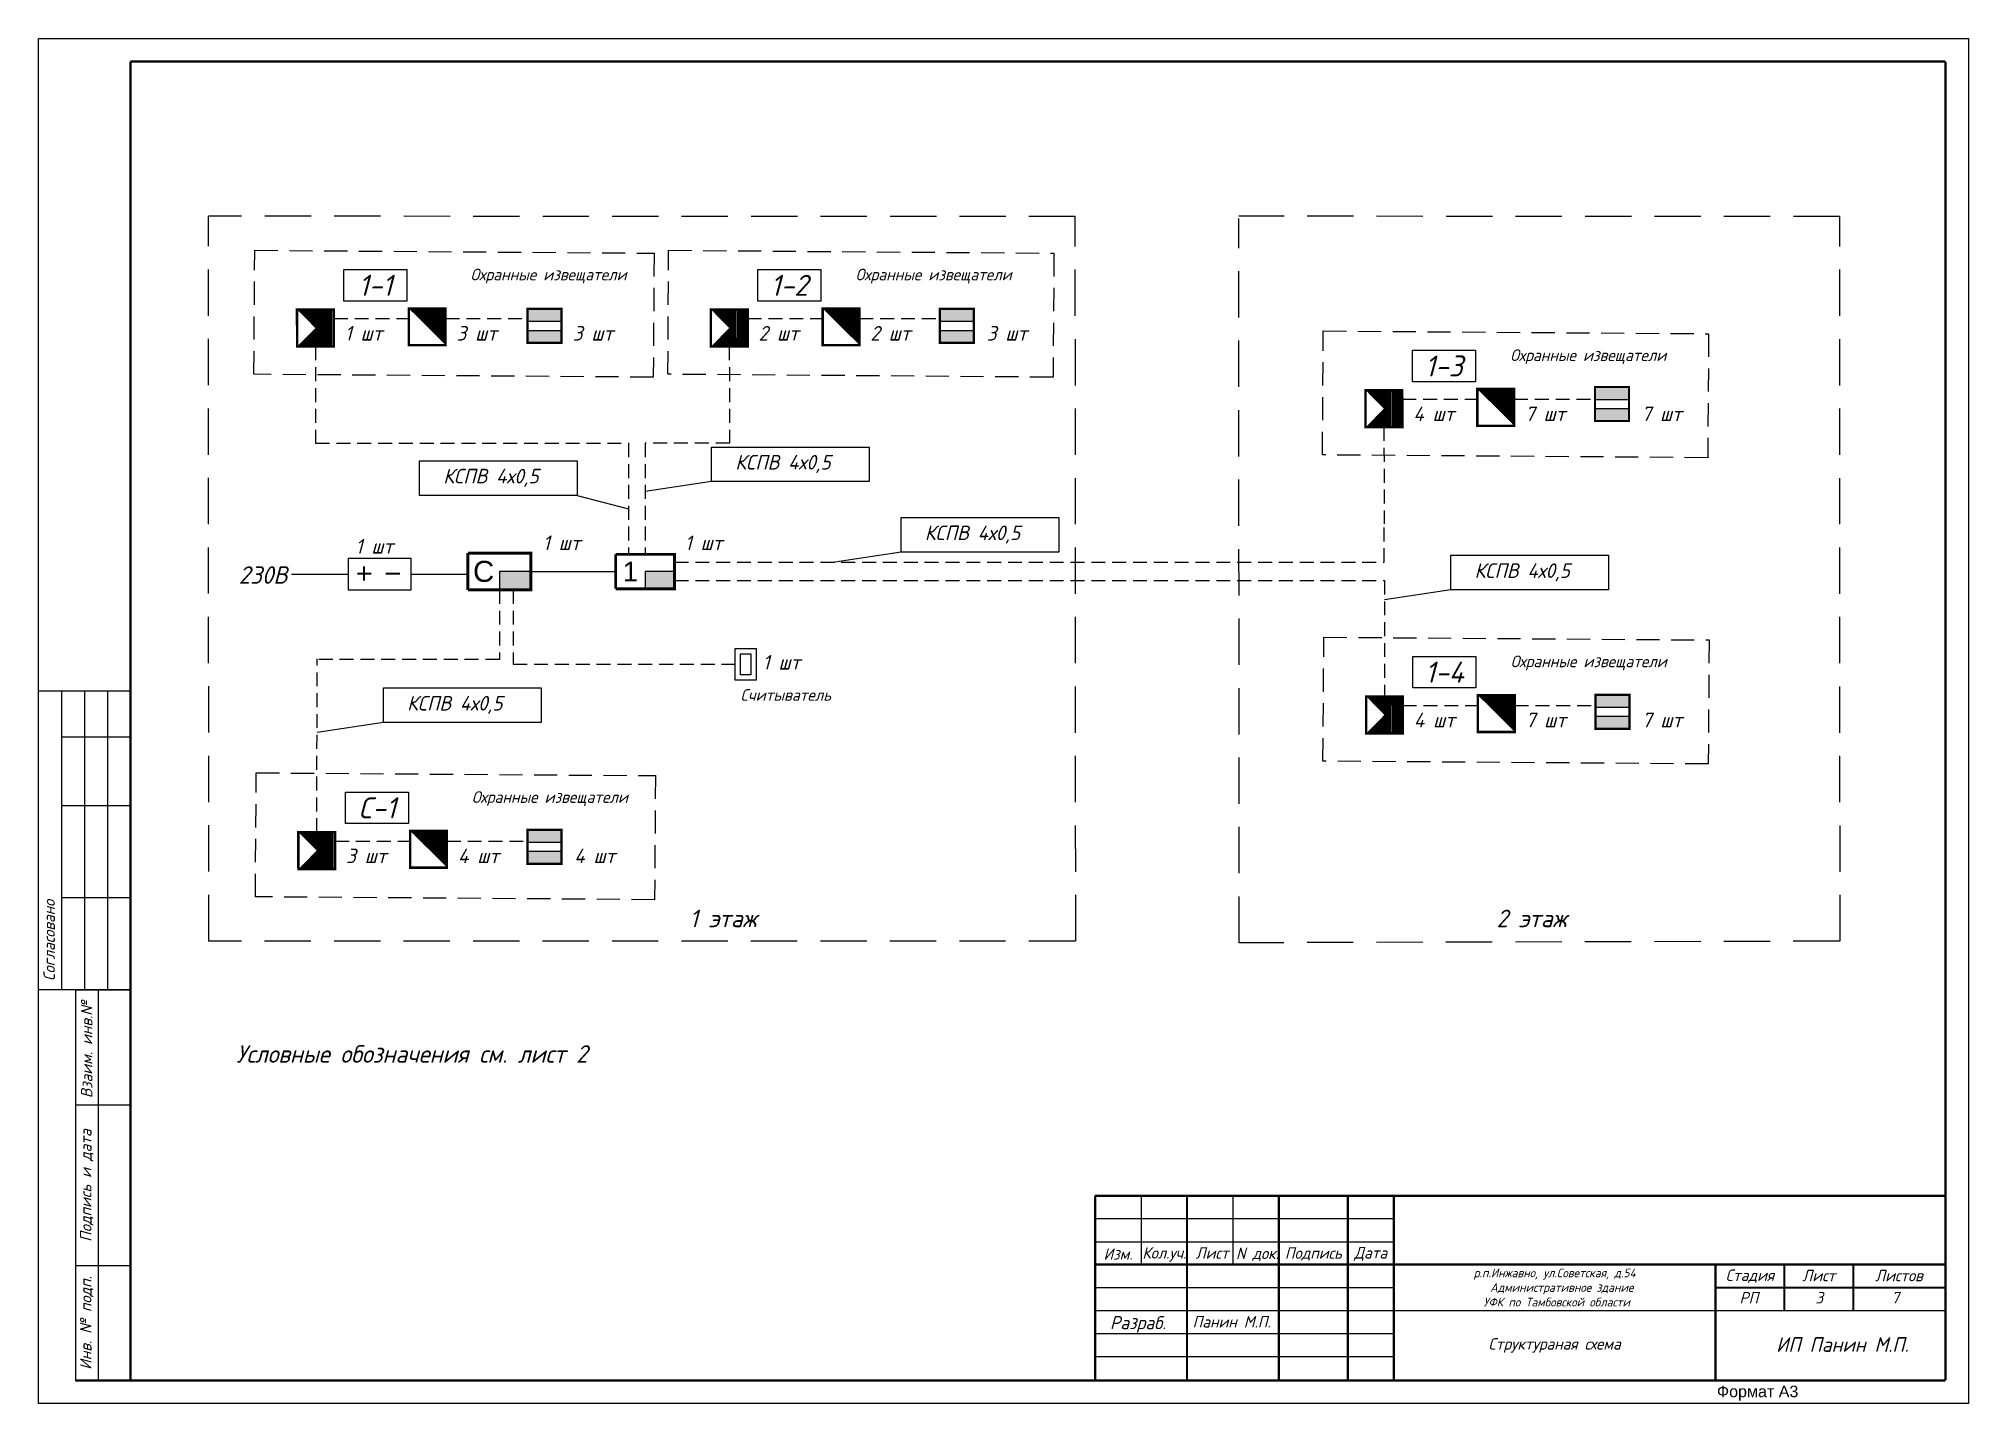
# Model space of a CAD drawing. Header units: inches. Extents: x -24 to 3888, y 393 to 1828.
# Drawn here: x 1376.7 to 1509, y 1393.5 to 1487 of the extents above; entities that cross this region are included whole.
import ezdxf

# ---------------------------------------------------------------- set-up
doc = ezdxf.new("R2010")
doc.units = ezdxf.units.IN
doc.header["$MEASUREMENT"] = 0
doc.linetypes.add('HIDDEN2', pattern=[4.7625, 3.175, -1.5875])
doc.linetypes.add('НЕВИДИМАЯ', pattern=[9.525, 6.35, -3.175])
doc.layers.get('0').transparency = 0.7
doc.layers.add('DESC', color=7, linetype='Continuous')
doc.styles.get("Standard").update_dxf_attribs({"font": 'GOST_Common Italic_0.ttf'})

msp = doc.modelspace()

# ---------------------------------------------------------------- texts
at = {"layer": 'DESC', "color": 7}
for s, p in [('Кол.уч.', (1452.39, 1403.39)), ('Лист', (1456.04, 1403.38)), ('N док.', (1458.81, 1403.36)), ('РП', (1493.33, 1400.32)), ('3', (1498.53, 1400.32)), ('7', (1503.74, 1400.32))]:
    msp.add_text(s, height=0.787, dxfattribs=at).set_placement(p)
at = {"layer": 'DESC', "color": 0, "attachment_point": 1}
for s, width, heights, insert, char_height in [('\\pt2.4;Охранные извещатели', 15.8242, [1.22], (1406.33, 1471.25), 0.8), ('\\pt2.4;Охранные извещатели', 15.8242, [1.22], (1432.73, 1471.25), 0.8), ('1 шт ', 6.4521, [0], (1397.71, 1467.32), 1), ('3 шт ', 6.4521, [0], (1405.37, 1467.32), 1), ('3 шт ', 6.4521, [0], (1413.34, 1467.32), 1), ('2 шт ', 6.4521, [0], (1426.08, 1467.32), 1), ('2 шт ', 6.4521, [0], (1433.74, 1467.32), 1), ('3 шт ', 6.4521, [0], (1441.72, 1467.32), 1), ('\\pt2.4;Охранные извещатели', 15.8242, [1.22], (1477.61, 1465.72), 0.8), ('4 шт ', 6.4521, [0], (1470.96, 1461.8), 1), ('7 шт ', 6.4521, [0], (1478.62, 1461.8), 1), ('7 шт ', 6.4521, [0], (1486.6, 1461.8), 1), ('КСПВ 4х0,5 ', 9.1713, [1.06], (1424.48, 1458.48), 1), ('КСПВ 4х0,5 ', 9.1713, [1.06], (1404.46, 1457.53), 1), ('1 шт ', 6.4521, [0], (1398.45, 1452.72), 1), ('1 шт ', 6.4521, [0], (1411.29, 1452.96), 1), ('1 шт ', 6.4521, [0], (1421.02, 1452.96), 1), ('КСПВ 4х0,5 ', 9.1713, [1.06], (1437.47, 1453.64), 1), ('230В', 0.7525, [0], (1390.44, 1450.85), 1.2), ('КСПВ 4х0,5 ', 9.1713, [1.06], (1475.16, 1451.05), 1), ('1 шт ', 6.4521, [0], (1426.36, 1444.77), 1), ('\\pt2.4;Охранные извещатели', 15.8242, [1.22], (1477.64, 1444.73), 0.8), ('Считыватель', 15.8242, [1.22], (1424.84, 1442.43), 0.8), ('КСПВ 4х0,5 ', 9.1713, [1.06], (1401.98, 1441.96), 1), ('4 шт ', 6.4521, [0], (1471, 1440.81), 1), ('7 шт ', 6.4521, [0], (1478.66, 1440.81), 1), ('7 шт ', 6.4521, [0], (1486.63, 1440.81), 1), ('\\pt2.4;Охранные извещатели', 15.8242, [1.22], (1406.42, 1435.43), 0.8), ('3 шт ', 6.4521, [0], (1397.8, 1431.5), 1), ('4 шт ', 6.4521, [0], (1405.47, 1431.5), 1), ('4 шт ', 6.4521, [0], (1413.44, 1431.5), 1), ('Условные обозначения см. лист 2', 37.2731, [2.89], (1390.28, 1418.02), 1.2)]:
    msp.add_mtext_dynamic_manual_height_columns(s, width=width, gutter_width=1, heights=heights, dxfattribs=dict(at, insert=insert, char_height=char_height))
at = {"layer": 'DESC', "color": 0, "attachment_point": 5}
for s, insert, char_height, width in [('1-1', (1399.81, 1470.11), 1.44, 4.32), ('1-2', (1428.18, 1470.11), 1.44, 4.32), ('1-3', (1473.06, 1464.58), 1.44, 4.32), ('{\\fArial|b0|i0|c204|p34;C}', (1407.23, 1450.49), 1.44, 2.16), ('{\\fArial|b0|i0|c204|p34;1}', (1417.29, 1450.49), 1.347, 2.0205), ('1-4', (1473.1, 1443.59), 1.44, 4.32), ('C-1', (1399.91, 1434.29), 1.44, 4.32), ('Стадия', (1494.04, 1402.19), 0.787, 4.725), ('Лист', (1498.76, 1402.23), 0.787, 5.67), ('Листов', (1504.26, 1402.23), 0.787, 5.3325)]:
    msp.add_mtext(s, dxfattribs=dict(at, insert=insert, char_height=char_height, width=width))
at = {"layer": 'DESC', "char_height": 0.7875, "attachment_point": 1, "rotation": 90}
for s, insert, width in [('Cогласовано', (1377.05, 1422.4), 9.4622), ('Взаим. инв.№', (1379.62, 1414.39), 14.4387), ('Подпись и дата', (1379.56, 1404.54), 11.3549), ('Инв. № подп.', (1379.56, 1395.77), 13.2391)]:
    msp.add_mtext(s, dxfattribs=dict(at, insert=insert, width=width))
at = {"layer": 'DESC', "color": 0, "linetype": 'HIDDEN2', "ltscale": 0.3, "char_height": 1.2, "attachment_point": 1}
for s, insert in [('1 этаж', (1421.35, 1427.31)), ('2 этаж', (1476.67, 1427.31))]:
    msp.add_mtext_dynamic_manual_height_columns(s, width=37.2731, gutter_width=1, heights=[2.89], dxfattribs=dict(at, insert=insert))
at = {"layer": 'DESC', "attachment_point": 5}
for s, insert, char_height, width in [('Изм.', (1450.72, 1403.71), 0.787, 3.15), ('Подпись', (1464.11, 1403.71), 0.787, 4.725), ('Дата', (1468.04, 1403.71), 0.787, 3.15), ('Структураная схема', (1480.65, 1397.44), 0.7875, 22.05)]:
    msp.add_mtext(s, dxfattribs=dict(at, insert=insert, char_height=char_height, width=width))
at = {"layer": 'DESC', "color": 0, "lineweight": 15, "attachment_point": 1}
for s, width, heights, insert, char_height in [('\\pi23.60412;р.п.Инжавно, ул.Советская, д.54\\P\\pi24.36617; Административное здание \\P\\pi24.27003;УФК по Тамбовской области', 59.1919, [0], (1451.5, 1402.71), 0.6), ('\\pi4.80835;ИП Панин М.П.', 17.9743, [1.74], (1491.03, 1398), 1)]:
    msp.add_mtext_dynamic_manual_height_columns(s, width=width, gutter_width=1, heights=heights, dxfattribs=dict(at, insert=insert, char_height=char_height))
at = {"layer": 'DESC', "color": 0, "lineweight": 15, "insert": (1452.09, 1398.88), "char_height": 0.9, "width": 7.0924, "attachment_point": 5}
msp.add_mtext('Разраб.', dxfattribs=at)
at = {"layer": 'DESC', "lineweight": 15, "insert": (1458.51, 1399.06), "char_height": 0.787, "width": 6.3, "attachment_point": 5}
msp.add_mtext('Панин М.П.', dxfattribs=at)
at = {"layer": 'DESC', "linetype": 'НЕВИДИМАЯ', "insert": (1491.78, 1394.68), "char_height": 0.7875, "width": 9.1777, "attachment_point": 1}
msp.add_mtext('{\\fArial|b0|i0|c204|p34;Формат А3}', dxfattribs=at)

# ---------------------------------------------------------------- blocks, each defined once
blk = doc.blocks.new('Объем')
at = {"const_width": 0.2}
blk.add_lwpolyline([(0, 0), (0, 3), (3, 3), (3, 0)], close=True, dxfattribs=at)
for points in [[(0.21, 2.94), (0.21, 0.09)], [(0.41, 2.94), (0.41, 0.09)], [(0.61, 2.94), (0.61, 0.09)], [(0.8, 2.94), (0.8, 0.09)], [(1.01, 2.94), (1.01, 0.09)], [(1.21, 2.94), (1.21, 0.09)], [(1.39, 1.52), (2.81, 2.97)], [(1.39, 2.94), (1.39, 0.09)], [(1.39, 1.48), (2.82, 0.03)], [(1.56, 2.93), (1.56, 1.76)], [(1.76, 2.94), (1.76, 1.94)], [(1.94, 2.95), (1.94, 2.15)], [(2.13, 2.93), (2.13, 2.33)], [(2.3, 2.93), (2.3, 2.52)], [(2.49, 2.94), (2.49, 2.7)], [(1.56, 0.09), (1.56, 1.25)], [(1.74, 0.06), (1.74, 1.05)], [(1.94, 0.06), (1.94, 0.87)], [(2.13, 0.05), (2.13, 0.66)], [(2.31, 0.06), (2.31, 0.48)], [(2.49, 0.07), (2.49, 0.29)]]:
    blk.add_lwpolyline(points, dxfattribs=at)
blk = doc.blocks.new('Звуковой')
blk.add_lwpolyline([(0.1, 2.9, 0, 4, 0), (1.5, 1.51, 4, 4, 0)], format="xyseb")
at = {"const_width": 0.2}
blk.add_lwpolyline([(0, 0), (0, 3), (3, 3), (3, 0)], close=True, dxfattribs=at)

# ---------------------------------------------------------------- hatches: boundary and pattern name
at = {"layer": 'DESC', "lineweight": 15}
h = msp.add_hatch(color=0, dxfattribs=at)
h.dxf.hatch_style = 1
h.paths.add_polyline_path([(1410.24, 1467.02), (1410.24, 1466.16), (1412.57, 1466.16), (1412.57, 1467.02)])
h.paths.add_polyline_path([(1412.57, 1467.62), (1412.57, 1468.49), (1410.24, 1468.49), (1410.24, 1467.62)])
h = msp.add_hatch(color=0, dxfattribs=at)
h.dxf.hatch_style = 1
h.paths.add_polyline_path([(1438.51, 1467.02), (1438.51, 1466.16), (1440.84, 1466.16), (1440.84, 1467.02)])
h.paths.add_polyline_path([(1440.84, 1467.62), (1440.84, 1468.49), (1438.51, 1468.49), (1438.51, 1467.62)])
h = msp.add_hatch(color=0, dxfattribs=at)
h.dxf.hatch_style = 1
h.paths.add_polyline_path([(1483.42, 1461.67), (1483.42, 1460.81), (1485.75, 1460.81), (1485.75, 1461.67)])
h.paths.add_polyline_path([(1485.75, 1462.27), (1485.75, 1463.14), (1483.42, 1463.14), (1483.42, 1462.27)])
at = {"layer": 'DESC'}
for points in [[(1408.31, 1450.49), (1408.31, 1449.23), (1410.47, 1449.23), (1410.47, 1450.49)], [(1418.3, 1450.49), (1418.3, 1449.31), (1420.32, 1449.31), (1420.32, 1450.49)]]:
    msp.add_hatch(color=0, dxfattribs=at).paths.add_polyline_path(points)
at = {"layer": 'DESC', "lineweight": 15}
h = msp.add_hatch(color=0, dxfattribs=at)
h.dxf.hatch_style = 1
h.paths.add_polyline_path([(1483.46, 1440.57), (1483.46, 1439.71), (1485.79, 1439.71), (1485.79, 1440.57)])
h.paths.add_polyline_path([(1485.79, 1441.17), (1485.79, 1442.04), (1483.46, 1442.04), (1483.46, 1441.17)])
h = msp.add_hatch(color=0, dxfattribs=at)
h.dxf.hatch_style = 1
h.paths.add_polyline_path([(1410.24, 1431.32), (1410.24, 1430.46), (1412.57, 1430.46), (1412.57, 1431.32)])
h.paths.add_polyline_path([(1412.57, 1431.92), (1412.57, 1432.79), (1410.24, 1432.79), (1410.24, 1431.92)])

# ---------------------------------------------------------------- linework, layer by layer
at = {"layer": 'DESC', "color": 7, "lineweight": 15}
for p, q in [((1376.72, 1393.47), (1376.72, 1487.02)), ((1376.72, 1487.02), (1509.02, 1487.02)), ((1509.02, 1487.02), (1509.02, 1393.47)), ((1452.3, 1407.7), (1452.3, 1402.98)), ((1458.6, 1407.7), (1458.6, 1402.98)), ((1449.15, 1406.13), (1469.63, 1406.13)), ((1449.15, 1404.55), (1469.63, 1404.55)), ((1449.15, 1401.4), (1469.63, 1401.4)), ((1449.15, 1399.83), (1469.63, 1399.83)), ((1469.63, 1399.83), (1507.43, 1399.83)), ((1449.15, 1398.25), (1469.63, 1398.25)), ((1449.15, 1396.68), (1469.63, 1396.68)), ((1509.02, 1393.47), (1376.72, 1393.47))]:
    msp.add_line(p, q, dxfattribs=at)
at = {"layer": 'DESC', "color": 0, "linetype": 'HIDDEN2', "lineweight": 15}
for p, q in [((1447.79, 1474.83), (1388.36, 1474.84)), ((1388.39, 1425.16), (1388.36, 1474.83)), ((1447.82, 1425.15), (1447.79, 1474.82)), ((1500.2, 1474.83), (1459, 1474.84)), ((1459.03, 1425.04), (1459, 1474.7)), ((1500.22, 1425.15), (1500.2, 1474.82)), ((1447.78, 1425.15), (1388.36, 1425.16)), ((1500.19, 1425.15), (1459.03, 1425.04))]:
    msp.add_line(p, q, dxfattribs=at)
at = {"layer": 'DESC', "color": 0, "linetype": 'HIDDEN2', "lineweight": 15, "ltscale": 0.3}
for p, q in [((1396.96, 1467.83), (1402.1, 1467.83)), ((1404.62, 1467.83), (1410.07, 1467.83)), ((1425.33, 1467.83), (1430.47, 1467.83)), ((1432.99, 1467.83), (1438.45, 1467.83)), ((1395.7, 1465.92), (1395.71, 1459.28)), ((1424.07, 1465.92), (1424.09, 1459.28)), ((1470.21, 1462.3), (1475.35, 1462.3)), ((1477.87, 1462.31), (1483.33, 1462.31)), ((1395.71, 1459.28), (1417.16, 1459.28)), ((1417.16, 1459.28), (1417.16, 1451.67)), ((1418.31, 1459.28), (1418.3, 1451.67)), ((1424.09, 1459.28), (1418.31, 1459.28)), ((1468.95, 1460.39), (1468.97, 1453.76)), ((1468.97, 1451.13), (1468.97, 1453.76)), ((1420.32, 1451.13), (1468.97, 1451.13)), ((1408.31, 1449.23), (1408.31, 1444.47)), ((1409.26, 1449.23), (1409.26, 1444.13)), ((1420.32, 1449.87), (1468.98, 1449.87)), ((1468.98, 1449.87), (1468.98, 1441.92)), ((1395.79, 1432.62), (1395.82, 1444.5)), ((1408.31, 1444.47), (1395.82, 1444.47)), ((1409.26, 1444.13), (1424.47, 1444.13)), ((1470.24, 1441.31), (1475.39, 1441.31)), ((1477.91, 1441.31), (1483.36, 1441.31)), ((1397.05, 1432.01), (1402.19, 1432.01)), ((1404.71, 1432.01), (1410.17, 1432.01))]:
    msp.add_line(p, q, dxfattribs=at)
at = {"layer": 'DESC', "color": 0, "lineweight": 15}
for p, q in [((1422.86, 1456.66), (1418.31, 1455.97)), ((1413.65, 1455.71), (1417.16, 1454.79)), ((1435.85, 1451.82), (1431.3, 1451.13)), ((1394.06, 1450.31), (1397.95, 1450.31)), ((1402.27, 1450.31), (1406.15, 1450.31)), ((1410.47, 1450.49), (1416.28, 1450.49)), ((1410.47, 1450.14), (1410.47, 1450.14)), ((1473.54, 1449.24), (1468.98, 1448.55)), ((1400.37, 1440.15), (1395.81, 1439.46))]:
    msp.add_line(p, q, dxfattribs=at)
at = {"layer": 'DESC', "lineweight": 15}
for p, q in [((1383.02, 1442.29), (1376.72, 1442.29)), ((1378.29, 1442.29), (1378.29, 1421.82)), ((1379.87, 1442.29), (1379.87, 1421.82)), ((1381.44, 1442.29), (1381.44, 1421.82)), ((1383.02, 1439.14), (1378.29, 1439.14)), ((1383.02, 1434.42), (1378.29, 1434.42)), ((1383.02, 1428.12), (1378.29, 1428.12)), ((1383.02, 1421.82), (1376.72, 1421.82)), ((1379.24, 1421.82), (1379.24, 1395.04)), ((1379.24, 1421.82), (1383.02, 1421.82)), ((1380.81, 1421.82), (1380.81, 1395.04)), ((1379.24, 1413.94), (1383.02, 1413.94)), ((1379.24, 1402.92), (1383.02, 1402.92))]:
    msp.add_line(p, q, dxfattribs=at)
at = {"layer": 'DESC', "color": 7, "lineweight": 15, "const_width": 0.158}
for points in [[(1383.02, 1485.45), (1383.02, 1395.04), (1507.44, 1395.04)], [(1507.44, 1485.45), (1383.02, 1485.45)], [(1507.44, 1395.04), (1507.44, 1485.45)], [(1449.15, 1407.7), (1449.15, 1395.1)], [(1449.15, 1407.7), (1507.43, 1407.7)], [(1455.45, 1407.7), (1455.45, 1395.04)], [(1461.75, 1407.7), (1461.75, 1395.1)], [(1466.48, 1407.7), (1466.48, 1395.1)], [(1469.63, 1407.7), (1469.63, 1395.1)], [(1449.15, 1402.98), (1507.43, 1402.98)], [(1491.68, 1395.04), (1491.68, 1402.98)], [(1496.4, 1399.83), (1496.4, 1402.98)], [(1501.13, 1399.83), (1501.13, 1402.98)], [(1491.68, 1401.4), (1507.43, 1401.4)]]:
    msp.add_lwpolyline(points, dxfattribs=at)
at = {"layer": 'DESC', "color": 0, "linetype": 'HIDDEN2', "lineweight": 15, "ltscale": 0.5}
for points in [[(1391.54, 1472.51), (1418.91, 1472.31), (1418.86, 1463.81), (1391.48, 1464.01)], [(1419.91, 1472.51), (1446.33, 1472.31), (1446.27, 1463.81), (1419.86, 1464.01)], [(1464.79, 1466.98), (1491.21, 1466.79), (1491.15, 1458.29), (1464.74, 1458.48)], [(1464.83, 1445.99), (1491.24, 1445.8), (1491.19, 1437.3), (1464.77, 1437.49)], [(1391.64, 1436.69), (1419.01, 1436.5), (1418.95, 1427.99), (1391.58, 1428.19)]]:
    msp.add_lwpolyline(points, close=True, dxfattribs=at)
at = {"layer": 'DESC', "color": 0, "lineweight": 15}
for points in [[(1397.65, 1471.19), (1401.97, 1471.19), (1401.97, 1469.03), (1397.65, 1469.03), (1397.65, 1471.19)], [(1426.02, 1471.19), (1430.34, 1471.19), (1430.34, 1469.03), (1426.02, 1469.03), (1426.02, 1471.19)], [(1470.9, 1465.66), (1475.22, 1465.66), (1475.22, 1463.5), (1470.9, 1463.5), (1470.9, 1465.66)], [(1410.47, 1450.49), (1408.31, 1450.49)], [(1408.31, 1450.49), (1408.31, 1449.23)], [(1420.32, 1450.49), (1418.3, 1450.49)], [(1418.3, 1450.49), (1418.3, 1449.31)], [(1408.31, 1449.23), (1408.31, 1449.23)], [(1418.3, 1449.31), (1418.3, 1449.31)], [(1424.47, 1445.21), (1425.91, 1445.21), (1425.91, 1443.05), (1424.47, 1443.05), (1424.47, 1445.21)], [(1424.83, 1444.85), (1425.55, 1444.85), (1425.55, 1443.41), (1424.83, 1443.41), (1424.83, 1444.85)], [(1470.94, 1444.67), (1475.26, 1444.67), (1475.26, 1442.51), (1470.94, 1442.51), (1470.94, 1444.67)], [(1397.75, 1435.37), (1402.07, 1435.37), (1402.07, 1433.21), (1397.75, 1433.21), (1397.75, 1435.37)]]:
    msp.add_lwpolyline(points, dxfattribs=at)
for points, const_width in [([(1410.24, 1468.49), (1412.57, 1468.49), (1412.57, 1466.16), (1410.24, 1466.16), (1410.24, 1468.49)], 0.155), ([(1438.51, 1468.49), (1440.84, 1468.49), (1440.84, 1466.16), (1438.51, 1466.16), (1438.51, 1468.49)], 0.155), ([(1483.42, 1463.14), (1485.75, 1463.14), (1485.75, 1460.81), (1483.42, 1460.81), (1483.42, 1463.14)], 0.155), ([(1406.15, 1451.75), (1406.15, 1449.23)], 0.216), ([(1406.15, 1451.75), (1410.47, 1451.75), (1410.47, 1449.23), (1406.15, 1449.23)], 0.216), ([(1416.28, 1451.67), (1416.28, 1449.31)], 0.202), ([(1416.28, 1451.67), (1420.32, 1451.67), (1420.32, 1449.31), (1416.28, 1449.31)], 0.202), ([(1483.46, 1442.04), (1485.79, 1442.04), (1485.79, 1439.71), (1483.46, 1439.71), (1483.46, 1442.04)], 0.155), ([(1410.24, 1432.79), (1412.57, 1432.79), (1412.57, 1430.46), (1410.24, 1430.46), (1410.24, 1432.79)], 0.155)]:
    msp.add_lwpolyline(points, dxfattribs=dict(at, const_width=const_width))
for points in [[(1410.24, 1468.49), (1412.57, 1468.49), (1412.57, 1467.62), (1410.24, 1467.62)], [(1438.51, 1468.49), (1440.84, 1468.49), (1440.84, 1467.62), (1438.51, 1467.62)], [(1412.57, 1466.16), (1410.24, 1466.16), (1410.24, 1467.02), (1412.57, 1467.02)], [(1440.84, 1466.16), (1438.51, 1466.16), (1438.51, 1467.02), (1440.84, 1467.02)], [(1483.42, 1463.14), (1485.75, 1463.14), (1485.75, 1462.27), (1483.42, 1462.27)], [(1485.75, 1460.81), (1483.42, 1460.81), (1483.42, 1461.67), (1485.75, 1461.67)], [(1402.84, 1458.08), (1413.65, 1458.08), (1413.65, 1455.71), (1402.84, 1455.71)], [(1422.86, 1459.02), (1433.67, 1459.02), (1433.67, 1456.66), (1422.86, 1456.66)], [(1435.85, 1454.19), (1446.66, 1454.19), (1446.66, 1451.82), (1435.85, 1451.82)], [(1397.95, 1449.23), (1402.27, 1449.23), (1402.27, 1451.39), (1397.95, 1451.39)], [(1473.54, 1451.6), (1484.35, 1451.6), (1484.35, 1449.24), (1473.54, 1449.24)], [(1400.37, 1442.51), (1411.17, 1442.51), (1411.17, 1440.15), (1400.37, 1440.15)], [(1483.46, 1442.04), (1485.79, 1442.04), (1485.79, 1441.17), (1483.46, 1441.17)], [(1485.79, 1439.71), (1483.46, 1439.71), (1483.46, 1440.57), (1485.79, 1440.57)], [(1410.24, 1432.79), (1412.57, 1432.79), (1412.57, 1431.92), (1410.24, 1431.92)], [(1412.57, 1430.46), (1410.24, 1430.46), (1410.24, 1431.32), (1412.57, 1431.32)]]:
    msp.add_lwpolyline(points, close=True, dxfattribs=at)
at = {"layer": 'DESC', "color": 0, "linetype": 'НЕВИДИМАЯ', "lineweight": 15, "const_width": 0.144}
for points in [[(1398.56, 1450.34), (1399.53, 1450.34)], [(1399.03, 1450.85), (1399.03, 1449.87)], [(1400.51, 1450.34), (1401.49, 1450.34)]]:
    msp.add_lwpolyline(points, dxfattribs=at)
at = {"layer": 'DESC', "lineweight": 15, "const_width": 0.158}
msp.add_lwpolyline([(1379.24, 1395.04), (1383.02, 1395.04)], dxfattribs=at)

# ---------------------------------------------------------------- block references
at = {"layer": 'DESC', "color": 0}
for name, p, xscale, yscale, zscale, rotation in [('Звуковой', (1402.1, 1468.52), 0.8399951999999031, 0.8399951999999031, 0.8399951999999031, 270), ('Звуковой', (1430.47, 1468.52), 0.8399951999999031, 0.8399951999999031, 0.8399951999999031, 270), ('Объем', (1396.96, 1465.92), -0.8399520000001003, 0.8399520000000122, 0.8399520000000001, 0.05815664228504325), ('Объем', (1425.33, 1465.92), -0.8399520000001002, 0.8399520000000122, 0.8399520000000001, 0.05815664228504325), ('Звуковой', (1475.35, 1463), 0.8399951999999031, 0.8399951999999031, 0.8399951999999031, 270), ('Объем', (1470.21, 1460.39), -0.8399520000001, 0.8399520000000122, 0.8399520000000001, 0.05815664228504325), ('Звуковой', (1475.39, 1442.01), 0.8399951999999031, 0.8399951999999031, 0.8399951999999031, 270), ('Объем', (1470.25, 1439.4), -0.8399520000001, 0.8399520000000122, 0.8399520000000001, 0.05815664228504325), ('Звуковой', (1402.19, 1432.71), 0.8399951999999031, 0.8399951999999031, 0.8399951999999031, 270), ('Объем', (1397.05, 1430.1), -0.8399520000001004, 0.8399520000000122, 0.8399520000000001, 0.05815664228504325)]:
    msp.add_blockref(name, p, dxfattribs=dict(at, xscale=xscale, yscale=yscale, zscale=zscale, rotation=rotation))

msp.set_redraw_order([(e.dxf.handle, doc.entitydb.next_handle()) for e in msp.query("TEXT MTEXT ATTDEF DIMENSION ARC_DIMENSION")])  # texts and dimensions are drawn at this point

doc.saveas('drawing.dxf')
